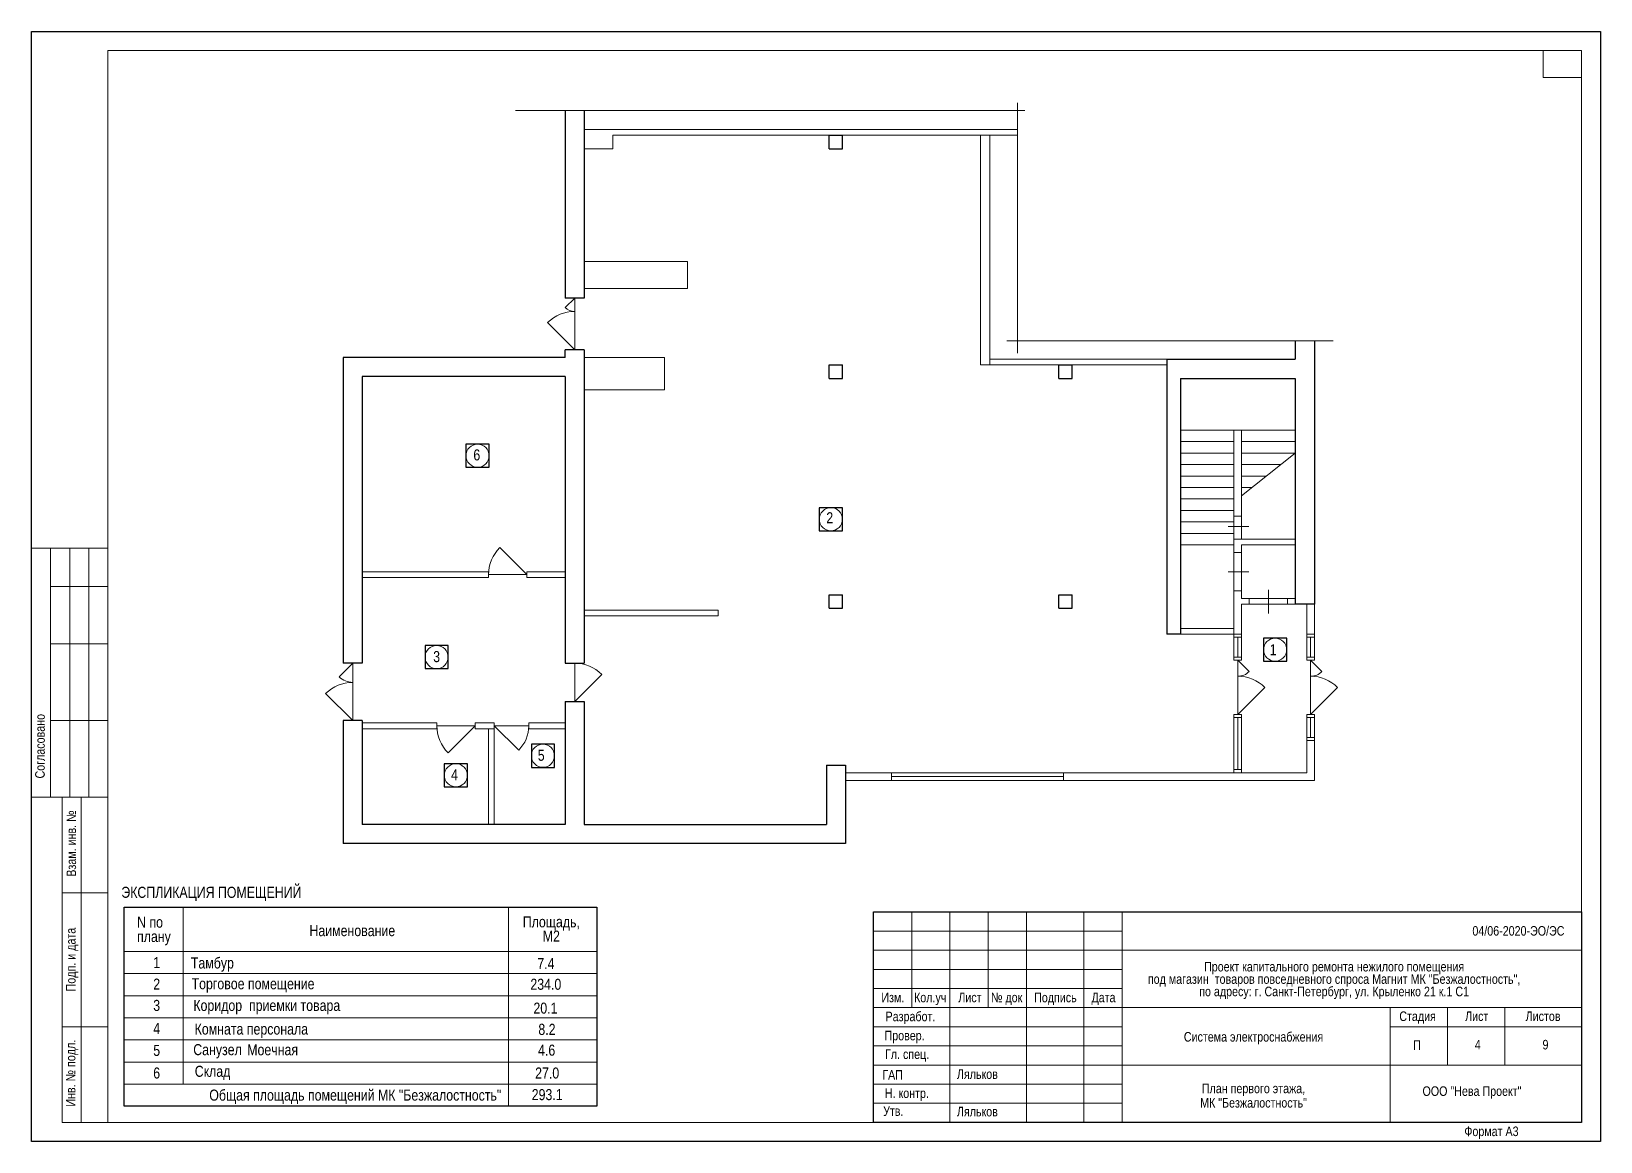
# Model space of a CAD drawing. Header units: millimetres. Extents: x 1982 to 10001982, y -1005230 to 4320529.
# Drawn here: x 2251900.22 to 2251941.22, y 1349522.67 to 1349551.67 of the extents above; entities that cross this region are included whole.
import ezdxf
from ezdxf.enums import TextEntityAlignment as Align

# ---------------------------------------------------------------- set-up
doc = ezdxf.new("R2010")
doc.units = ezdxf.units.MM
for name, color, linetype in [('YOLO_FRAME', 1, 'Continuous'), ('YOLO_STAMP', 1, 'Continuous'), ('YOLO_TABLE', 1, 'Continuous')]:
    doc.layers.add(name, color=color, linetype=linetype)
doc.styles.add('Style-Arial', font='arial.ttf')

msp = doc.modelspace()

# ---------------------------------------------------------------- texts
at = {"color": 7, "linetype": 'Continuous', "lineweight": 0, "style": 'Style-Arial', "width": 0.8}
for s, height, p in [('6', 0.289, (2251911.853, 1349540.756)), ('2', 0.289, (2251921.074, 1349539.114)), ('1', 0.289, (2251932.658, 1349535.666)), ('3', 0.289, (2251910.803, 1349535.487)), ('5', 0.289, (2251913.536, 1349532.91)), ('4', 0.289, (2251911.27, 1349532.4)), ('1', 0.289, (2251903.489, 1349527.496)), ('2', 0.289, (2251903.489, 1349526.932)), ('3', 0.289, (2251903.489, 1349526.376)), ('20.1', 0.2888, (2251913.647, 1349526.305)), ('4', 0.289, (2251903.489, 1349525.771)), ('П', 0.25, (2251936.415, 1349525.318)), ('4', 0.25, (2251938.007, 1349525.332)), ('9', 0.25, (2251939.775, 1349525.332)), ('5', 0.289, (2251903.49, 1349525.201)), ('4.6', 0.2888, (2251913.678, 1349525.207)), ('6', 0.289, (2251903.489, 1349524.61)), ('27.0', 0.2888, (2251913.692, 1349524.61)), ('293.1', 0.2888, (2251913.692, 1349524.046))]:
    msp.add_text(s, height=height, dxfattribs=at).set_placement(p, align=Align.TOP_CENTER)
for s, p in [('Согласовано', (2251900.44, 1349533.002)), ('Взам. инв. №', (2251901.258, 1349530.459)), ('Подп. и дата', (2251901.245, 1349527.429)), ('Инв. № подл.', (2251901.241, 1349524.461))]:
    msp.add_text(s, height=0.25, rotation=90, dxfattribs=at).set_placement(p, align=Align.MIDDLE_CENTER)
at = {"color": 7, "lineweight": 13, "style": 'Style-Arial', "width": 0.8}
msp.add_text('ЭКСПЛИКАЦИЯ ПОМЕЩЕНИЙ ', height=0.28875, dxfattribs=at).set_placement((2251904.964, 1349529.186), align=Align.MIDDLE_CENTER)
at = {"color": 7, "linetype": 'Continuous', "lineweight": 13, "style": 'Style-Arial', "width": 0.8}
msp.add_text('04/06-2020-ЭО/ЭС', height=0.25, dxfattribs=at).set_placement((2251939.068, 1349528.304), align=Align.TOP_CENTER)
at = {"color": 7, "linetype": 'Continuous', "lineweight": 0, "style": 'Style-Arial', "width": 0.8}
for s, height, p in [('Тамбур', 0.2888, (2251904.382, 1349527.485)), ('Торговое помещение ', 0.28875, (2251904.401, 1349526.943)), ('Санузел', 0.2888, (2251904.445, 1349525.221))]:
    msp.add_text(s, height=height, dxfattribs=at).set_placement(p, align=Align.TOP_LEFT)
at = {"color": 7, "linetype": 'Continuous', "lineweight": 13, "style": 'Style-Arial', "width": 0.8}
for s, height, p in [('7.4', 0.2888, (2251913.434, 1349527.47)), ('234.0', 0.2888, (2251913.253, 1349526.928)), ('8.2', 0.2888, (2251913.462, 1349525.751)), ('Общая площадь помещений МК "Безжалостность"', 0.28875, (2251904.864, 1349524.033)), ('ООО "Нева Проект"', 0.25, (2251936.562, 1349524.118))]:
    msp.add_text(s, height=height, dxfattribs=at).set_placement(p, align=Align.TOP_LEFT)
at = {"color": 7, "linetype": 'Continuous', "lineweight": 0, "style": 'Style-Arial', "width": 0.8}
for s, p in [('Изм.', (2251922.723, 1349526.439)), ('Кол.уч', (2251923.7, 1349526.439)), ('Лист', (2251924.738, 1349526.439)), ('№ док', (2251925.697, 1349526.439)), ('Подпись', (2251926.971, 1349526.439)), ('Дата', (2251928.227, 1349526.439)), ('Разработ.', (2251923.184, 1349525.943)), ('Стадия', (2251936.434, 1349525.949)), ('Лист', (2251937.978, 1349525.949)), ('Листов', (2251939.712, 1349525.949)), ('Провер.', (2251923.03, 1349525.445)), ('Гл. спец.', (2251923.096, 1349524.958)), ('ГАП', (2251922.717, 1349524.417)), ('Н. контр.', (2251923.091, 1349523.939)), ('Утв.', (2251922.735, 1349523.472)), ('Формат А3', (2251938.363, 1349522.943))]:
    msp.add_text(s, height=0.25, dxfattribs=at).set_placement(p, align=Align.MIDDLE_CENTER)
at = {"color": 7, "lineweight": 13, "style": 'Style-Arial', "width": 0.8}
for p in [(2251924.398, 1349524.562), (2251924.398, 1349523.583)]:
    msp.add_text('Ляльков', height=0.25, dxfattribs=at).set_placement(p, align=Align.TOP_LEFT)
at = {"color": 7, "linetype": 'Continuous', "lineweight": 13, "style": 'Style-Arial'}
for s, insert, char_height, attachment_point, line_spacing_factor in [('\\H1x;\\W0.8;N по \\Pплану', (2251902.977, 1349528.176), 0.28875, 4, 0.776524), ('\\H1x;\\W0.8;Наименование', (2251907.481, 1349528.183), 0.28875, 4, 0.6), ('\\H1x;\\W0.8;Проект капитального ремонта нежилого помещения \\Pпод магазин  товаров повседневного спроса Магнит МК "Безжалостность",\\Pпо адресу: г. Санкт-Петербург, ул. Крыленко 21 к.1 С1', (2251934.253, 1349527.369), 0.25, 2, 0.776524)]:
    msp.add_mtext(s, dxfattribs=dict(at, insert=insert, char_height=char_height, attachment_point=attachment_point, line_spacing_factor=line_spacing_factor))
at = {"color": 7, "linetype": 'Continuous', "lineweight": 0, "style": 'Style-Arial'}
for s, insert, char_height, attachment_point, line_spacing_factor in [('\\H1x;\\W0.8;Площадь,\\PМ2', (2251913.801, 1349528.559), 0.28875, 2, 0.776524), ('\\H1x;\\W0.8;Коридор  приемки товара', (2251906.366, 1349526.376), 0.28875, 2, 0.6), ('\\H1x;\\W0.8;Комната персонала ', (2251904.481, 1349525.759), 0.28875, 1, 0.6), ('{\\W0.8;Система электроснабжения}', (2251932.147, 1349525.374), 0.25, 5, 0.9), ('\\H1.000000x;\\W0.800000;Моечная ', (2251905.855, 1349525.218), 0.28875, 1, 0.60241), ('\\H1.000000x;\\W0.800000;Склад ', (2251904.484, 1349524.655), 0.28875, 1, 0.60241), ('\\H1x;\\W0.8;План первого этажа,\\PМК "Безжалостность"', (2251932.147, 1349523.874), 0.25, 5, 0.9)]:
    msp.add_mtext(s, dxfattribs=dict(at, insert=insert, char_height=char_height, attachment_point=attachment_point, line_spacing_factor=line_spacing_factor))

# ---------------------------------------------------------------- linework, layer by layer
at = {"color": 7, "linetype": 'Continuous', "lineweight": 0}
for p, q in [((2251900.216, 1349551.674), (2251941.216, 1349551.674)), ((2251900.216, 1349522.674), (2251900.216, 1349551.674)), ((2251941.216, 1349551.674), (2251941.216, 1349522.674)), ((2251926.176, 1349549.611), (2251912.868, 1349549.611)), ((2251925.977, 1349549.812), (2251925.977, 1349543.268)), ((2251914.411, 1349544.71), (2251914.164, 1349544.463)), ((2251914.411, 1349544.71), (2251914.411, 1349543.36)), ((2251913.704, 1349544.067), (2251914.411, 1349543.36)), ((2251934.228, 1349543.593), (2251925.705, 1349543.593)), ((2251930.236, 1349541.26), (2251933.236, 1349541.26)), ((2251930.236, 1349540.96), (2251931.636, 1349540.96)), ((2251931.836, 1349540.96), (2251933.236, 1349540.96)), ((2251930.236, 1349540.66), (2251931.636, 1349540.66)), ((2251933.236, 1349540.66), (2251931.836, 1349539.542)), ((2251931.836, 1349540.66), (2251933.236, 1349540.66)), ((2251930.236, 1349540.36), (2251931.636, 1349540.36)), ((2251930.236, 1349540.06), (2251931.636, 1349540.06)), ((2251931.836, 1349540.36), (2251932.861, 1349540.36)), ((2251931.836, 1349540.06), (2251932.485, 1349540.06)), ((2251930.236, 1349539.76), (2251931.636, 1349539.76)), ((2251931.836, 1349539.76), (2251932.109, 1349539.76)), ((2251930.236, 1349539.46), (2251931.636, 1349539.46)), ((2251930.236, 1349539.16), (2251931.636, 1349539.16)), ((2251930.236, 1349538.86), (2251931.636, 1349538.86)), ((2251931.636, 1349539.01), (2251931.636, 1349538.41)), ((2251931.836, 1349539.01), (2251931.836, 1349538.41)), ((2251930.236, 1349538.56), (2251931.636, 1349538.56)), ((2251931.484, 1349538.744), (2251932.028, 1349538.744)), ((2251913.161, 1349537.485), (2251912.454, 1349538.192)), ((2251930.236, 1349538.26), (2251931.636, 1349538.26)), ((2251931.636, 1349537.06), (2251931.636, 1349538.06)), ((2251931.836, 1349538.06), (2251931.836, 1349537.06)), ((2251931.484, 1349537.56), (2251932.028, 1349537.56)), ((2251912.161, 1349537.485), (2251913.161, 1349537.485)), ((2251932.036, 1349536.86), (2251933.036, 1349536.86)), ((2251932.536, 1349537.084), (2251932.536, 1349536.469)), ((2251932.036, 1349536.71), (2251933.036, 1349536.71)), ((2251931.636, 1349535.85), (2251931.636, 1349535.33)), ((2251931.736, 1349535.85), (2251931.736, 1349535.33)), ((2251931.836, 1349535.85), (2251931.836, 1349535.33)), ((2251933.536, 1349535.85), (2251933.536, 1349535.33)), ((2251933.636, 1349535.85), (2251933.636, 1349535.33)), ((2251933.736, 1349535.85), (2251933.736, 1349535.33)), ((2251908.611, 1349535.17), (2251908.258, 1349534.817)), ((2251908.611, 1349535.17), (2251908.611, 1349533.67)), ((2251914.411, 1349535.17), (2251914.411, 1349534.17)), ((2251931.736, 1349535.25), (2251931.736, 1349533.83)), ((2251931.736, 1349535.25), (2251932.033, 1349534.953)), ((2251933.636, 1349535.25), (2251933.636, 1349533.83)), ((2251933.636, 1349535.25), (2251933.933, 1349534.953)), ((2251914.411, 1349534.17), (2251915.118, 1349534.877)), ((2251907.904, 1349534.377), (2251908.611, 1349533.67)), ((2251932.443, 1349534.537), (2251931.736, 1349533.83)), ((2251934.343, 1349534.537), (2251933.636, 1349533.83)), ((2251911.811, 1349533.535), (2251910.811, 1349533.535)), ((2251911.811, 1349533.535), (2251911.104, 1349532.828)), ((2251913.211, 1349533.535), (2251912.311, 1349533.535)), ((2251912.311, 1349533.535), (2251912.948, 1349532.899)), ((2251931.636, 1349533.75), (2251931.636, 1349532.31)), ((2251931.736, 1349533.75), (2251931.736, 1349532.39)), ((2251931.836, 1349533.75), (2251931.836, 1349532.31)), ((2251933.536, 1349533.75), (2251933.536, 1349533.23)), ((2251933.636, 1349533.23), (2251933.636, 1349533.75)), ((2251933.736, 1349533.23), (2251933.736, 1349533.75)), ((2251927.186, 1349532.31), (2251922.686, 1349532.31)), ((2251922.686, 1349532.21), (2251927.186, 1349532.21)), ((2251927.186, 1349532.11), (2251922.686, 1349532.11)), ((2251922.216, 1349528.174), (2251928.716, 1349528.174)), ((2251922.216, 1349527.674), (2251928.716, 1349527.674)), ((2251902.638, 1349527.061), (2251914.991, 1349527.061)), ((2251922.216, 1349527.174), (2251928.716, 1349527.174)), ((2251902.638, 1349526.484), (2251914.991, 1349526.484)), ((2251902.638, 1349525.906), (2251914.991, 1349525.906)), ((2251922.216, 1349525.674), (2251928.716, 1349525.674)), ((2251902.638, 1349525.329), (2251914.991, 1349525.329)), ((2251922.216, 1349525.174), (2251928.716, 1349525.174)), ((2251902.638, 1349524.751), (2251914.991, 1349524.751)), ((2251922.216, 1349524.674), (2251928.716, 1349524.674)), ((2251902.638, 1349524.174), (2251914.991, 1349524.174)), ((2251922.216, 1349524.174), (2251928.716, 1349524.174)), ((2251922.216, 1349523.674), (2251928.716, 1349523.674)), ((2251941.216, 1349522.674), (2251900.216, 1349522.674))]:
    msp.add_line(p, q, dxfattribs=at)
at = {"color": 7, "linetype": 'Continuous', "lineweight": 13}
for p, q in [((2251902.216, 1349551.174), (2251940.716, 1349551.174)), ((2251902.216, 1349551.174), (2251902.216, 1349523.174)), ((2251939.716, 1349551.174), (2251939.716, 1349550.474)), ((2251940.716, 1349551.174), (2251940.716, 1349523.174)), ((2251939.716, 1349550.474), (2251940.716, 1349550.474)), ((2251914.661, 1349549.11), (2251925.977, 1349549.11)), ((2251915.411, 1349548.96), (2251925.977, 1349548.96)), ((2251915.411, 1349548.96), (2251915.411, 1349548.61)), ((2251925.011, 1349548.96), (2251925.011, 1349542.96)), ((2251925.261, 1349548.96), (2251925.261, 1349542.96)), ((2251915.411, 1349548.61), (2251914.661, 1349548.61)), ((2251917.361, 1349545.66), (2251914.661, 1349545.66)), ((2251917.361, 1349545.66), (2251917.361, 1349544.96)), ((2251917.361, 1349544.96), (2251914.661, 1349544.96)), ((2251916.761, 1349543.16), (2251914.661, 1349543.16)), ((2251916.761, 1349543.16), (2251916.761, 1349542.31)), ((2251929.886, 1349542.96), (2251925.011, 1349542.96)), ((2251929.886, 1349543.11), (2251925.261, 1349543.11)), ((2251916.761, 1349542.31), (2251914.661, 1349542.31)), ((2251931.636, 1349539.01), (2251931.636, 1349541.26)), ((2251931.836, 1349539.01), (2251931.836, 1349541.26)), ((2251931.636, 1349539.01), (2251931.836, 1349539.01)), ((2251931.636, 1349538.06), (2251931.636, 1349538.41)), ((2251931.636, 1349538.41), (2251933.236, 1349538.41)), ((2251900.216, 1349538.174), (2251902.216, 1349538.174)), ((2251900.216, 1349538.174), (2251900.216, 1349531.674)), ((2251900.716, 1349538.174), (2251900.716, 1349531.674)), ((2251901.216, 1349538.174), (2251901.216, 1349531.674)), ((2251901.716, 1349538.174), (2251901.716, 1349531.674)), ((2251931.636, 1349538.06), (2251931.836, 1349538.06)), ((2251931.836, 1349538.06), (2251931.836, 1349538.26)), ((2251931.836, 1349538.26), (2251933.236, 1349538.26)), ((2251908.861, 1349537.56), (2251912.161, 1349537.56)), ((2251912.161, 1349537.56), (2251912.161, 1349537.41)), ((2251913.161, 1349537.56), (2251913.161, 1349537.41)), ((2251913.161, 1349537.56), (2251914.161, 1349537.56)), ((2251900.716, 1349537.174), (2251902.216, 1349537.174)), ((2251908.861, 1349537.41), (2251912.161, 1349537.41)), ((2251913.161, 1349537.41), (2251914.161, 1349537.41)), ((2251931.636, 1349537.06), (2251931.836, 1349537.06)), ((2251931.836, 1349536.86), (2251931.836, 1349537.06)), ((2251931.836, 1349536.86), (2251932.036, 1349536.86)), ((2251932.036, 1349536.71), (2251932.036, 1349536.86)), ((2251933.036, 1349536.71), (2251933.036, 1349536.86)), ((2251933.036, 1349536.86), (2251933.236, 1349536.86)), ((2251918.161, 1349536.56), (2251914.661, 1349536.56)), ((2251918.161, 1349536.41), (2251914.661, 1349536.41)), ((2251918.161, 1349536.56), (2251918.161, 1349536.41)), ((2251931.836, 1349536.71), (2251932.036, 1349536.71)), ((2251933.036, 1349536.71), (2251933.236, 1349536.71)), ((2251930.236, 1349536.08), (2251931.636, 1349536.08)), ((2251930.236, 1349535.93), (2251931.836, 1349535.93)), ((2251900.716, 1349535.674), (2251902.216, 1349535.674)), ((2251900.716, 1349533.674), (2251902.216, 1349533.674)), ((2251908.861, 1349533.61), (2251910.811, 1349533.61)), ((2251908.861, 1349533.46), (2251910.811, 1349533.46)), ((2251910.811, 1349533.61), (2251910.811, 1349533.46)), ((2251911.811, 1349533.61), (2251911.811, 1349533.46)), ((2251911.811, 1349533.61), (2251912.311, 1349533.61)), ((2251911.811, 1349533.46), (2251912.311, 1349533.46)), ((2251912.161, 1349533.46), (2251912.161, 1349530.96)), ((2251912.311, 1349533.61), (2251912.311, 1349530.96)), ((2251913.211, 1349533.61), (2251913.211, 1349533.46)), ((2251913.211, 1349533.61), (2251914.161, 1349533.61)), ((2251913.211, 1349533.46), (2251914.161, 1349533.46)), ((2251933.536, 1349533.23), (2251933.536, 1349532.31)), ((2251933.736, 1349533.23), (2251933.736, 1349532.11)), ((2251921.486, 1349532.31), (2251922.686, 1349532.31)), ((2251922.686, 1349532.31), (2251922.686, 1349532.11)), ((2251927.186, 1349532.31), (2251927.186, 1349532.11)), ((2251927.186, 1349532.31), (2251933.536, 1349532.31)), ((2251921.486, 1349532.11), (2251922.686, 1349532.11)), ((2251927.186, 1349532.11), (2251933.736, 1349532.11)), ((2251900.216, 1349531.674), (2251902.216, 1349531.674)), ((2251901.516, 1349523.174), (2251901.516, 1349531.674)), ((2251901.016, 1349529.174), (2251902.216, 1349529.174)), ((2251902.638, 1349528.794), (2251914.991, 1349528.794)), ((2251902.638, 1349528.794), (2251902.638, 1349523.596)), ((2251904.184, 1349528.794), (2251904.184, 1349524.174)), ((2251912.681, 1349528.794), (2251912.681, 1349523.596)), ((2251914.991, 1349528.794), (2251914.991, 1349523.596)), ((2251922.216, 1349528.674), (2251940.716, 1349528.674)), ((2251922.216, 1349528.674), (2251922.216, 1349523.174)), ((2251923.216, 1349528.674), (2251923.216, 1349526.174)), ((2251924.216, 1349528.674), (2251924.216, 1349523.174)), ((2251925.216, 1349528.674), (2251925.216, 1349526.174)), ((2251926.216, 1349528.674), (2251926.216, 1349523.174)), ((2251927.716, 1349528.674), (2251927.716, 1349523.174)), ((2251928.716, 1349528.674), (2251928.716, 1349523.174)), ((2251902.638, 1349527.639), (2251914.991, 1349527.639)), ((2251928.716, 1349527.674), (2251940.716, 1349527.674)), ((2251922.216, 1349526.674), (2251928.716, 1349526.674)), ((2251922.216, 1349526.174), (2251940.716, 1349526.174)), ((2251901.016, 1349525.674), (2251902.216, 1349525.674)), ((2251935.716, 1349525.674), (2251940.716, 1349525.674)), ((2251928.716, 1349524.674), (2251940.716, 1349524.674)), ((2251902.638, 1349523.596), (2251914.991, 1349523.596)), ((2251901.777, 1349523.174), (2251940.716, 1349523.174))]:
    msp.add_line(p, q, dxfattribs=at)
at = {"color": 7, "linetype": 'Continuous', "lineweight": 30}
for p, q in [((2251914.161, 1349549.611), (2251914.161, 1349544.71)), ((2251914.661, 1349549.611), (2251914.661, 1349544.71)), ((2251921.061, 1349548.96), (2251921.411, 1349548.96)), ((2251921.061, 1349548.61), (2251921.061, 1349548.96)), ((2251921.411, 1349548.61), (2251921.411, 1349548.96)), ((2251921.061, 1349548.61), (2251921.411, 1349548.61)), ((2251914.661, 1349544.71), (2251914.161, 1349544.71)), ((2251914.661, 1349543.36), (2251914.161, 1349543.36)), ((2251914.161, 1349543.16), (2251914.161, 1349543.36)), ((2251914.661, 1349543.36), (2251914.661, 1349535.17)), ((2251933.236, 1349543.593), (2251933.236, 1349543.11)), ((2251933.736, 1349543.593), (2251933.736, 1349536.71)), ((2251914.161, 1349543.16), (2251908.361, 1349543.16)), ((2251908.361, 1349543.16), (2251908.361, 1349535.17)), ((2251921.061, 1349542.96), (2251921.411, 1349542.96)), ((2251921.061, 1349542.61), (2251921.061, 1349542.96)), ((2251921.411, 1349542.61), (2251921.411, 1349542.96)), ((2251927.061, 1349542.96), (2251927.411, 1349542.96)), ((2251927.061, 1349542.61), (2251927.061, 1349542.96)), ((2251927.411, 1349542.61), (2251927.411, 1349542.96)), ((2251929.886, 1349543.11), (2251929.886, 1349535.93)), ((2251929.886, 1349543.11), (2251933.236, 1349543.11)), ((2251908.861, 1349542.66), (2251908.861, 1349535.17)), ((2251914.161, 1349542.66), (2251908.861, 1349542.66)), ((2251914.161, 1349542.66), (2251914.161, 1349535.17)), ((2251921.061, 1349542.61), (2251921.411, 1349542.61)), ((2251927.061, 1349542.61), (2251927.411, 1349542.61)), ((2251930.236, 1349542.61), (2251930.236, 1349535.93)), ((2251930.236, 1349542.61), (2251933.236, 1349542.61)), ((2251933.236, 1349542.61), (2251933.236, 1349536.71)), ((2251921.061, 1349536.96), (2251921.411, 1349536.96)), ((2251921.061, 1349536.61), (2251921.061, 1349536.96)), ((2251921.411, 1349536.61), (2251921.411, 1349536.96)), ((2251927.061, 1349536.96), (2251927.411, 1349536.96)), ((2251927.061, 1349536.61), (2251927.061, 1349536.96)), ((2251927.411, 1349536.61), (2251927.411, 1349536.96)), ((2251921.061, 1349536.61), (2251921.411, 1349536.61)), ((2251927.061, 1349536.61), (2251927.411, 1349536.61)), ((2251933.736, 1349536.71), (2251933.236, 1349536.71)), ((2251930.236, 1349535.93), (2251929.886, 1349535.93)), ((2251908.861, 1349535.17), (2251908.361, 1349535.17)), ((2251914.161, 1349535.17), (2251914.661, 1349535.17)), ((2251914.161, 1349534.17), (2251914.661, 1349534.17)), ((2251914.161, 1349534.17), (2251914.161, 1349530.96)), ((2251914.661, 1349534.17), (2251914.661, 1349530.96)), ((2251908.861, 1349533.67), (2251908.361, 1349533.67)), ((2251908.361, 1349533.67), (2251908.361, 1349530.46)), ((2251908.861, 1349533.67), (2251908.861, 1349530.96)), ((2251920.986, 1349532.51), (2251920.986, 1349530.96)), ((2251920.986, 1349532.51), (2251921.486, 1349532.51)), ((2251921.486, 1349532.51), (2251921.486, 1349530.46)), ((2251914.161, 1349530.96), (2251908.861, 1349530.96)), ((2251914.661, 1349530.96), (2251920.986, 1349530.96)), ((2251921.486, 1349530.46), (2251908.361, 1349530.46))]:
    msp.add_line(p, q, dxfattribs=at)
at = {"color": 7, "linetype": 'Continuous', "lineweight": 13, "flags": 128}
for points in [[(2251931.836, 1349536.71), (2251931.836, 1349535.85), (2251931.636, 1349535.85), (2251931.636, 1349537.06)], [(2251933.736, 1349536.71), (2251933.736, 1349535.85), (2251933.536, 1349535.85), (2251933.536, 1349536.71)], [(2251933.536, 1349535.93), (2251933.736, 1349535.93)], [(2251933.736, 1349533.23), (2251933.536, 1349533.23)], [(2251933.536, 1349533.15), (2251933.736, 1349533.15)], [(2251931.636, 1349532.31), (2251931.636, 1349532.39), (2251931.636, 1349532.39), (2251931.836, 1349532.39), (2251931.836, 1349532.31)], [(2251902.216, 1349523.174), (2251901.016, 1349523.174), (2251901.016, 1349531.674)], [(2251935.716, 1349526.174), (2251935.716, 1349523.174)], [(2251937.216, 1349526.174), (2251937.216, 1349524.674)], [(2251938.716, 1349526.174), (2251938.716, 1349524.674)]]:
    msp.add_lwpolyline(points, dxfattribs=at)
for points in [[(2251931.636, 1349535.33), (2251931.836, 1349535.33), (2251931.836, 1349535.25), (2251931.636, 1349535.25), (2251931.636, 1349535.33)], [(2251933.536, 1349535.33), (2251933.736, 1349535.33), (2251933.736, 1349535.25), (2251933.536, 1349535.25), (2251933.536, 1349535.33)], [(2251931.636, 1349533.83), (2251931.836, 1349533.83), (2251931.836, 1349533.75), (2251931.636, 1349533.75), (2251931.636, 1349533.83)], [(2251933.536, 1349533.83), (2251933.736, 1349533.83), (2251933.736, 1349533.75), (2251933.536, 1349533.75), (2251933.536, 1349533.83)]]:
    msp.add_lwpolyline(points, close=True, dxfattribs=at)
at = {"color": 7, "linetype": 'Continuous', "lineweight": 13}
for centre in [(2251911.873, 1349540.591), (2251921.104, 1349538.931), (2251910.803, 1349535.33), (2251932.712, 1349535.524), (2251913.58, 1349532.753), (2251911.306, 1349532.242)]:
    msp.add_circle(centre, 0.302, dxfattribs=at)
at = {"color": 7, "linetype": 'Continuous', "lineweight": 0}
for centre, radius, start, end in [((2251914.411, 1349543.36), 1, 90, 135), ((2251914.411, 1349544.71), 0.35, 225, 270), ((2251913.161, 1349537.485), 1, 135, 180), ((2251914.411, 1349534.17), 1, 45, 90), ((2251908.611, 1349535.17), 0.5, 225, 270), ((2251931.736, 1349535.25), 0.42, 270, 315), ((2251931.736, 1349533.83), 1, 45, 90), ((2251933.636, 1349535.25), 0.42, 270, 315), ((2251933.636, 1349533.83), 1, 45, 90), ((2251908.611, 1349533.67), 1, 90, 135), ((2251911.811, 1349533.535), 1, 180, 225), ((2251912.311, 1349533.535), 0.9, 315, 0)]:
    msp.add_arc(centre, radius, start, end, dxfattribs=at)
at = {"layer": 'YOLO_FRAME'}
msp.add_lwpolyline([(2251900.216, 1349551.674), (2251941.216, 1349551.674), (2251941.216, 1349522.674), (2251900.216, 1349522.674)], close=True, dxfattribs=at)
at = {"layer": 'YOLO_STAMP'}
msp.add_lwpolyline([(2251922.216, 1349528.674), (2251940.716, 1349528.674), (2251940.716, 1349523.174), (2251922.216, 1349523.174)], close=True, dxfattribs=at)
at = {"layer": 'YOLO_TABLE'}
for points in [[(2251911.57, 1349540.289), (2251912.175, 1349540.289), (2251912.175, 1349540.893), (2251911.57, 1349540.893)], [(2251920.802, 1349538.629), (2251921.406, 1349538.629), (2251921.406, 1349539.233), (2251920.802, 1349539.233)], [(2251910.5, 1349535.028), (2251911.105, 1349535.028), (2251911.105, 1349535.632), (2251910.5, 1349535.632)], [(2251932.41, 1349535.222), (2251933.015, 1349535.222), (2251933.015, 1349535.826), (2251932.41, 1349535.826)], [(2251913.278, 1349532.45), (2251913.882, 1349532.45), (2251913.882, 1349533.055), (2251913.278, 1349533.055)], [(2251911.004, 1349531.94), (2251911.608, 1349531.94), (2251911.608, 1349532.544), (2251911.004, 1349532.544)], [(2251902.638, 1349528.794), (2251914.991, 1349528.794), (2251914.991, 1349523.596), (2251902.638, 1349523.596)]]:
    msp.add_lwpolyline(points, close=True, dxfattribs=at)

msp.set_redraw_order([(e.dxf.handle, doc.entitydb.next_handle()) for e in msp.query("TEXT MTEXT ATTDEF DIMENSION ARC_DIMENSION")])  # texts and dimensions are drawn at this point

doc.saveas('drawing.dxf')
